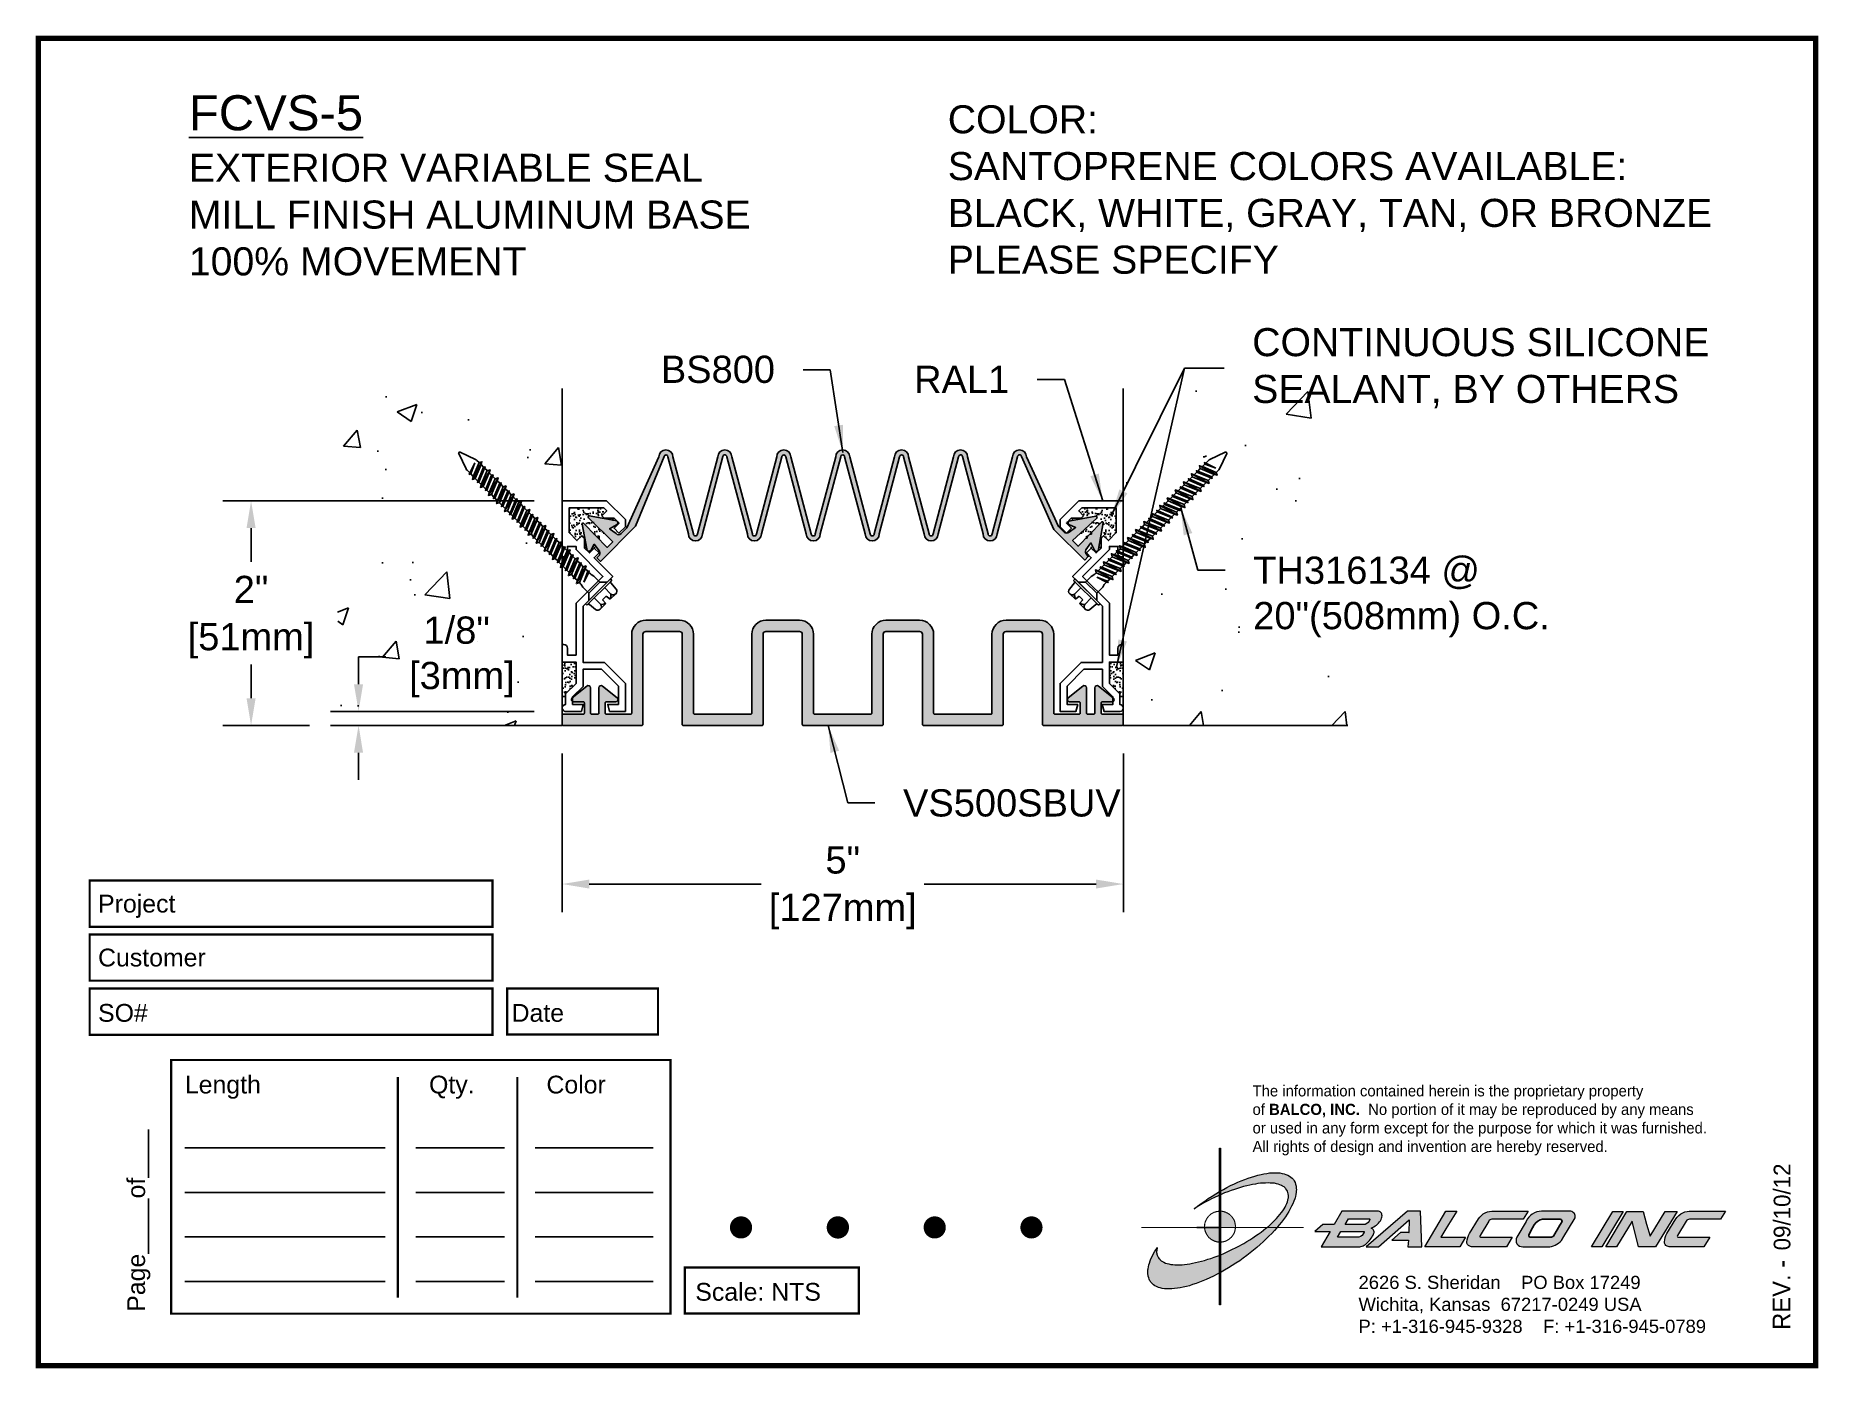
# Paper-space layout 'Layout1' of a CAD drawing. Header units: inches. Extents: x 0 to 10, y 0 to 7.5.
# The model-space entities are those that its viewports show. They can reach past a viewport. Long polylines and large blocks are cut down to what shows.
import ezdxf

# ---------------------------------------------------------------- set-up
doc = ezdxf.new("R2010")
doc.units = ezdxf.units.IN
doc.header["$MEASUREMENT"] = 0
for name, color, linetype in [('Anchor', 4, 'Continuous'), ('Border', 7, 'Continuous'), ('Conditions', 1, 'Continuous'), ('Dimensions', 3, 'Continuous'), ('Fillers', 2, 'Continuous'), ('Metals', 7, 'Continuous'), ('Text', 2, 'Continuous')]:
    doc.layers.add(name, color=color, linetype=linetype)
doc.styles.add('Arial', font='arial.ttf')
doc.styles.add('Copyright', font='ERASDEMI.TTF')
doc.dimstyles.new('Arial', dxfattribs={"dimtxt": 0.2425, "dimasz": 0.2425, "dimexe": 0.25, "dimexo": 0.25, "dimgap": 0.09, "dimtad": 0, "dimtih": 1, "dimtoh": 1, "dimdec": 4, "dimzin": 0, "dimdsep": 46, "dimlunit": 4, "dimtxsty": 'Arial', "dimcen": 0.09, "dimadec": 0, "dimazin": 0, "dimtfac": 1, "dimtdec": 4, "dimtofl": 0, "dimtmove": 0, "dimatfit": 3, "dimfxl": 0, "dimfrac": 2, "dimtolj": 1, "dimtzin": 0, "dimarcsym": 0})
pattern_1 = [(142.5, (6.12144, 0), (0.0020473, 0.06262177), [0, -0.0494, 0, -0.05525, 0, -0.0528125]), (172.5, (6.12144, 0), (-0.0575177, 0.0917197), [0, -0.02665, 0, -0.044525, 0, -0.0170625]), (212.5, (6.161414, 0), (-0.1012096, 0.0001839), [0, -0.01625, 0, -0.0585, 0, -0.076375]), (222.5, (6.161414, 0), (-0.0976991, 0.0285245), [0, -0.008125, 0, -0.03835, 0, -0.043875])]

psp = doc.layouts.get("Layout1")

# ---------------------------------------------------------------- texts
at = {"layer": 'Border', "style": 'Arial'}
for s, p in [('Project', (0.336, 2.547)), ('Customer', (0.336, 2.244)), ('SO#', (0.336, 1.933)), ('Date', (2.661, 1.933)), ('Length', (0.824, 1.53)), ('Qty.', (2.197, 1.53)), ('Color', (2.857, 1.53)), ('Scale: NTS', (3.694, 0.365))]:
    psp.add_text(s, height=0.1, dxfattribs=at).set_placement(p)
psp.add_text('Page%%u        %%uof%%u       ', height=0.1, rotation=90, dxfattribs=at).set_placement((0.6, 0.303))
at = {"layer": 'Border', "insert": (7.423, 0.505), "char_height": 0.074, "width": 2.3438, "attachment_point": 1, "style": 'Arial'}
psp.add_mtext('2626 S. Sheridan    PO Box 17249\\PWichita, Kansas  67217-0249 USA \\PP: +1-316-945-9328    F: +1-316-945-0789', dxfattribs=at)

msp = doc.modelspace()

# ---------------------------------------------------------------- texts
at = {"layer": 'Text', "attachment_point": 1, "style": 'Arial'}
for s, insert, char_height, width in [('{\\LFCVS-5\\P\\H0.8x;\\lEXTERIOR VARIABLE SEAL\\PMILL FINISH ALUMINUM BASE\\P100% MOVEMENT}', (-2.76507, 10.64884), 0.3125, 5.875), ('COLOR:{\\L                              \\~\\P}SANTOPRENE COLORS AVAILABLE:\\PBLACK, WHITE, GRAY, TAN, OR BRONZE\\PPLEASE SPECIFY', (3.99662, 10.5595), 0.25, 6.840071)]:
    msp.add_mtext(s, dxfattribs=dict(at, insert=insert, char_height=char_height, width=width))
at = {"layer": 'Text', "style": 'Arial'}
for s, insert, char_height, attachment_point in [('CONTINUOUS SILICONE\\PSEALANT, BY OTHERS', (6.709, 8.21816), 0.25, 4), ('\\A1;BS800', (2.45732, 8.08308), 0.2425, 9), ('\\A1;RAL1', (4.54433, 7.99706), 0.2425, 9), ('TH316134 @\\P20"(508mm) O.C.', (6.7184, 6.53954), 0.2425, 1), ('VS500SBUV', (3.59823, 4.46705), 0.2425, 1)]:
    msp.add_mtext(s, dxfattribs=dict(at, insert=insert, char_height=char_height, attachment_point=attachment_point))

# ---------------------------------------------------------------- blocks, each defined once
blk = doc.blocks.new('COPYRIGHTNOTE')
at = {"insert": (-3.166, 1.576), "char_height": 0.0625, "width": 50.295, "attachment_point": 1, "style": 'Copyright'}
blk.add_mtext('The information contained herein is the proprietary property\\Pof {\\fEras Bold ITC|b0|i0|c0|p34;BALCO, INC.}  No portion of it may be reproduced by any means\\Por used in any form except for the purpose for which it was furnished.\\PAll rights of design and invention are hereby reserved.', dxfattribs=at)
blk = doc.blocks.new('REV')
at = {"style": 'Copyright'}
blk.add_text('REV. -', height=0.1, rotation=90, dxfattribs=at).set_placement((-0.142, 0.201))
at = {"style": 'Copyright', "flags": 4}
blk.add_attdef('REVISIONDATE', (-0.142, 0.648), '', height=0.0938, rotation=90, dxfattribs=at)
blk = doc.blocks.new('ACADlogo')
h = blk.add_hatch(color=256)
h.paths.add_polyline_path([(-3.346, 1.223), (-3.351, 1.223), (-3.351, 0.979), (-3.346, 0.982)])
h.paths.add_polyline_path([(-3.346, 0.961), (-3.351, 0.959), (-3.351, 0.868), (-3.346, 0.868)])
h.paths.add_polyline_path([(-3.346, 0.777), (-3.351, 0.777), (-3.351, 0.699), (-3.351, 0.695), (-3.35, 0.695), (-3.346, 0.695)])
h.paths.add_polyline_path([(-3.346, 0.864), (-3.346, 0.868), (-3.35, 0.868), (-3.351, 0.868), (-3.351, 0.777), (-3.346, 0.777), (-3.346, 0.778), (-3.348, 0.778)])
h.paths.add_polyline_path([(-3.346, 0.524), (-3.351, 0.521), (-3.351, 0.342), (-3.346, 0.342)])
h.paths.add_polyline_path([(-3.346, 0.695), (-3.351, 0.695), (-3.351, 0.621), (-3.346, 0.623)])
h.paths.add_polyline_path([(-3.346, 0.623), (-3.351, 0.621), (-3.351, 0.521), (-3.346, 0.524)])
h.paths.add_polyline_path([(-3.346, 0.982), (-3.351, 0.979), (-3.351, 0.959), (-3.346, 0.961)])
h = blk.add_hatch(color=175)
h.paths.add_polyline_path([(-3.518, 0.573), (-3.534, 0.571), (-3.548, 0.569), (-3.562, 0.567), (-3.576, 0.567), (-3.589, 0.566), (-3.602, 0.567), (-3.614, 0.568), (-3.625, 0.569), (-3.636, 0.572), (-3.646, 0.574), (-3.656, 0.577), (-3.664, 0.581), (-3.673, 0.585), (-3.679, 0.589), (-3.685, 0.595), (-3.694, 0.603), (-3.699, 0.614), (-3.703, 0.622), (-3.705, 0.631), (-3.706, 0.64), (-3.705, 0.648), (-3.705, 0.653), (-3.703, 0.659), (-3.702, 0.665), (-3.71, 0.652), (-3.717, 0.639), (-3.725, 0.626), (-3.731, 0.613), (-3.737, 0.601), (-3.741, 0.589), (-3.746, 0.577), (-3.749, 0.566), (-3.751, 0.555), (-3.753, 0.544), (-3.754, 0.538), (-3.754, 0.533), (-3.755, 0.523), (-3.754, 0.513), (-3.753, 0.508), (-3.752, 0.503), (-3.75, 0.494), (-3.748, 0.486), (-3.743, 0.477), (-3.74, 0.473), (-3.738, 0.469), (-3.734, 0.465), (-3.73, 0.461), (-3.723, 0.455), (-3.715, 0.449), (-3.706, 0.445), (-3.695, 0.44), (-3.685, 0.437), (-3.674, 0.434), (-3.661, 0.432), (-3.648, 0.431), (-3.634, 0.431), (-3.62, 0.431), (-3.604, 0.433), (-3.588, 0.435), (-3.572, 0.438), (-3.556, 0.441), (-3.538, 0.445), (-3.52, 0.449), (-3.503, 0.456), (-3.483, 0.461), (-3.464, 0.469), (-3.445, 0.477), (-3.426, 0.485), (-3.406, 0.494), (-3.385, 0.503), (-3.364, 0.514), (-3.351, 0.521), (-3.351, 0.621), (-3.364, 0.616), (-3.382, 0.609), (-3.4, 0.603), (-3.418, 0.598), (-3.436, 0.592), (-3.453, 0.587), (-3.47, 0.583), (-3.486, 0.579), (-3.503, 0.576)])
h.paths.add_polyline_path([(-3.215, 0.687), (-3.251, 0.667), (-3.289, 0.649), (-3.327, 0.631), (-3.346, 0.623), (-3.346, 0.524), (-3.343, 0.525), (-3.323, 0.537), (-3.302, 0.549), (-3.28, 0.563), (-3.259, 0.577), (-3.238, 0.59), (-3.218, 0.605), (-3.198, 0.62), (-3.179, 0.635), (-3.16, 0.65), (-3.141, 0.665), (-3.123, 0.681), (-3.106, 0.696), (-3.089, 0.712), (-3.074, 0.727), (-3.058, 0.743), (-3.043, 0.759), (-3.028, 0.777), (-3.085, 0.777), (-3.091, 0.772), (-3.105, 0.761), (-3.118, 0.75), (-3.134, 0.739), (-3.149, 0.729), (-3.165, 0.718), (-3.182, 0.707), (-3.198, 0.697)])
h.paths.add_polyline_path([(-2.921, 1.009), (-2.922, 1.015), (-2.924, 1.02), (-2.926, 1.029), (-2.931, 1.038), (-2.934, 1.043), (-2.936, 1.047), (-2.94, 1.05), (-2.943, 1.054), (-2.951, 1.06), (-2.959, 1.066), (-2.968, 1.071), (-2.978, 1.075), (-2.989, 1.079), (-3, 1.081), (-3.013, 1.083), (-3.026, 1.084), (-3.04, 1.084), (-3.054, 1.084), (-3.07, 1.083), (-3.085, 1.081), (-3.102, 1.079), (-3.118, 1.075), (-3.136, 1.07), (-3.153, 1.066), (-3.171, 1.06), (-3.191, 1.054), (-3.21, 1.047), (-3.229, 1.039), (-3.248, 1.031), (-3.268, 1.022), (-3.289, 1.012), (-3.31, 1.002), (-3.33, 0.991), (-3.346, 0.982), (-3.346, 0.961), (-3.323, 0.971), (-3.305, 0.978), (-3.287, 0.984), (-3.268, 0.991), (-3.251, 0.996), (-3.234, 1.002), (-3.216, 1.007), (-3.199, 1.011), (-3.182, 1.015), (-3.167, 1.018), (-3.15, 1.021), (-3.136, 1.023), (-3.121, 1.025), (-3.107, 1.026), (-3.093, 1.026), (-3.079, 1.027), (-3.067, 1.026), (-3.054, 1.026), (-3.043, 1.025), (-3.032, 1.022), (-3.022, 1.02), (-3.013, 1.016), (-3, 1.011), (-2.989, 1.005), (-2.983, 0.999), (-2.978, 0.994), (-2.973, 0.987), (-2.969, 0.981), (-2.967, 0.973), (-2.965, 0.965), (-2.964, 0.957), (-2.964, 0.949), (-2.964, 0.944), (-2.965, 0.94), (-2.967, 0.93), (-2.969, 0.921), (-2.973, 0.911), (-2.978, 0.901), (-2.983, 0.891), (-2.989, 0.881), (-2.996, 0.871), (-3.004, 0.86), (-3.012, 0.849), (-3.021, 0.838), (-3.032, 0.827), (-3.042, 0.816), (-3.053, 0.805), (-3.065, 0.794), (-3.077, 0.783), (-3.085, 0.777), (-3.028, 0.777), (-3.016, 0.791), (-3.004, 0.806), (-2.992, 0.822), (-2.981, 0.837), (-2.971, 0.852), (-2.962, 0.866), (-2.954, 0.882), (-2.946, 0.896), (-2.939, 0.91), (-2.934, 0.924), (-2.929, 0.938), (-2.926, 0.944), (-2.925, 0.951), (-2.922, 0.963), (-2.92, 0.975), (-2.92, 0.982), (-2.919, 0.987), (-2.92, 0.999), (-2.92, 1.005)])
h.paths.add_polyline_path([(-3.372, 0.966), (-3.393, 0.953), (-3.415, 0.94), (-3.435, 0.925), (-3.455, 0.911), (-3.475, 0.897), (-3.494, 0.882), (-3.468, 0.898), (-3.439, 0.915), (-3.41, 0.93), (-3.396, 0.938), (-3.38, 0.945), (-3.351, 0.959), (-3.351, 0.979)])
h = blk.add_hatch(color=256)
h.paths.add_polyline_path([(-3.268, 0.814), (-3.27, 0.819), (-3.273, 0.824), (-3.276, 0.828), (-3.279, 0.833), (-3.282, 0.837), (-3.286, 0.841), (-3.29, 0.845), (-3.294, 0.849), (-3.298, 0.852), (-3.303, 0.855), (-3.308, 0.858), (-3.313, 0.86), (-3.318, 0.863), (-3.323, 0.864), (-3.328, 0.866), (-3.334, 0.867), (-3.339, 0.868), (-3.345, 0.868), (-3.346, 0.868), (-3.346, 0.777), (-3.335, 0.777), (-3.262, 0.777), (-3.262, 0.781), (-3.262, 0.787), (-3.263, 0.792), (-3.264, 0.798), (-3.265, 0.803), (-3.266, 0.808)])
h.paths.add_polyline_path([(-3.351, 0.777), (-3.436, 0.777), (-3.435, 0.773), (-3.435, 0.768), (-3.434, 0.762), (-3.432, 0.757), (-3.431, 0.752), (-3.428, 0.747), (-3.426, 0.742), (-3.423, 0.737), (-3.42, 0.732), (-3.417, 0.728), (-3.414, 0.723), (-3.41, 0.719), (-3.406, 0.716), (-3.401, 0.712), (-3.397, 0.709), (-3.392, 0.706), (-3.387, 0.704), (-3.382, 0.701), (-3.377, 0.699), (-3.372, 0.698), (-3.367, 0.696), (-3.361, 0.695), (-3.356, 0.695), (-3.351, 0.695)])
h.paths.add_polyline_path([(-3.346, 0.868), (-3.35, 0.868), (-3.351, 0.868), (-3.351, 0.777), (-3.346, 0.777)])
h = blk.add_hatch(color=256)
h.paths.add_polyline_path([(-2.438, 0.844, 0.412988), (-2.461, 0.869), (-2.663, 0.869), (-2.707, 0.794), (-2.771, 0.794), (-2.815, 0.755), (-2.73, 0.755), (-2.781, 0.668), (-2.563, 0.668, 0.107996), (-2.538, 0.677, 0.108939), (-2.494, 0.724, 0.080345), (-2.483, 0.745, 0.419497), (-2.499, 0.773, 0.149928), (-2.447, 0.815, 0.134283)])
h.paths.add_polyline_path([(-2.507, 0.821, -0.209012), (-2.532, 0.794), (-2.538, 0.794), (-2.646, 0.794), (-2.627, 0.825), (-2.51, 0.825, -0.56619)], flags=16)
h.paths.add_polyline_path([(-2.538, 0.75, -0.241309), (-2.569, 0.722), (-2.688, 0.722), (-2.669, 0.755), (-2.541, 0.755, -0.56619)], flags=16)
for points in [[(-2.285, 0.819), (-2.287, 0.748), (-2.335, 0.748), (-2.383, 0.705), (-2.29, 0.705), (-2.292, 0.668), (-2.215, 0.668), (-2.221, 0.869), (-2.295, 0.869), (-2.527, 0.668), (-2.458, 0.668)], [(-2.018, 0.869), (-2.079, 0.869), (-2.198, 0.668), (-2, 0.668), (-1.968, 0.722), (-2.107, 0.722), (-2.085, 0.759), (-2.064, 0.794)], [(-1.617, 0.869), (-1.807, 0.869, 0.270182), (-1.896, 0.825), (-1.946, 0.742, 0.109019), (-1.961, 0.695, 0.340665), (-1.945, 0.672, 0.129907), (-1.923, 0.668), (-1.738, 0.668), (-1.706, 0.722), (-1.878, 0.722), (-1.882, 0.722, -0.601242), (-1.887, 0.731), (-1.838, 0.813, -0.253048), (-1.821, 0.823), (-1.645, 0.823)], [(-1.083, 0.867), (-1.14, 0.867), (-1.261, 0.667), (-1.26, 0.667), (-1.202, 0.667)], [(-0.96, 0.83), (-0.969, 0.867), (-1.061, 0.867), (-1.179, 0.667), (-1.12, 0.667), (-1.031, 0.812), (-0.995, 0.667), (-0.9, 0.667), (-0.778, 0.867), (-0.846, 0.867), (-0.931, 0.727), (-0.951, 0.795)], [(-0.507, 0.869), (-0.697, 0.869, 0.270182), (-0.786, 0.825), (-0.836, 0.742, 0.109019), (-0.85, 0.695, 0.340665), (-0.835, 0.672, 0.129907), (-0.812, 0.668), (-0.628, 0.668), (-0.595, 0.722), (-0.768, 0.722), (-0.772, 0.722, -0.601242), (-0.777, 0.731), (-0.728, 0.813, -0.253048), (-0.71, 0.823), (-0.534, 0.823)], [(-3.346, 0.623), (-3.351, 0.621), (-3.351, 0.521), (-3.346, 0.524)]]:
    blk.add_hatch(color=256).paths.add_polyline_path(points)
h = blk.add_hatch(color=256)
h.paths.add_polyline_path([(-1.377, 0.868), (-1.383, 0.868), (-1.383, 0.868), (-1.44, 0.868), (-1.492, 0.868), (-1.541, 0.868, 0.297712), (-1.628, 0.811), (-1.68, 0.723, 0.585116), (-1.646, 0.668), (-1.506, 0.668, 0.210586), (-1.429, 0.703), (-1.415, 0.726), (-1.389, 0.769), (-1.352, 0.831, 0.4352)])
h.paths.add_polyline_path([(-1.437, 0.823, -0.603783), (-1.428, 0.805), (-1.431, 0.801), (-1.434, 0.796), (-1.438, 0.789), (-1.474, 0.728, -0.229001), (-1.489, 0.722), (-1.494, 0.722), (-1.501, 0.722), (-1.597, 0.722), (-1.604, 0.722, -0.492401), (-1.613, 0.734), (-1.601, 0.757), (-1.591, 0.775), (-1.582, 0.791, -0.238368), (-1.535, 0.823)], flags=16)
for q in [(-3.48, 0.777), (-3.351, 0.642)]:
    blk.add_line((-3.351, 0.777), q)
at = {"color": 7, "lineweight": 0}
for points in [[(-3.351, 1.223), (-3.346, 1.223), (-3.346, 0.342), (-3.351, 0.342), (-3.351, 1.223)], [(-2.292, 0.668), (-2.215, 0.668), (-2.221, 0.869), (-2.295, 0.869), (-2.527, 0.668), (-2.458, 0.668), (-2.285, 0.819), (-2.287, 0.748), (-2.286, 0.748), (-2.335, 0.748), (-2.383, 0.705), (-2.29, 0.705), (-2.292, 0.668), (-2.292, 0.668)], [(-2.198, 0.668), (-2.079, 0.869), (-2.018, 0.869), (-2.064, 0.794), (-2.085, 0.759), (-2.107, 0.722), (-1.968, 0.722), (-2, 0.668), (-2.198, 0.668), (-2.198, 0.668)], [(-1.383, 0.868), (-1.383, 0.868)], [(-1.261, 0.667), (-1.14, 0.867), (-1.083, 0.867), (-1.202, 0.667), (-1.26, 0.667), (-1.261, 0.667), (-1.261, 0.667)], [(-0.9, 0.667), (-0.995, 0.667), (-1.031, 0.812), (-1.12, 0.667), (-1.179, 0.667), (-1.061, 0.867), (-0.969, 0.867), (-0.96, 0.83), (-0.951, 0.795), (-0.931, 0.727), (-0.846, 0.867), (-0.778, 0.867), (-0.9, 0.667), (-0.9, 0.667)]]:
    blk.add_lwpolyline(points, dxfattribs=at)
at = {"color": 175, "lineweight": 0}
blk.add_lwpolyline([(-2.926, 1.029), (-2.924, 1.02), (-2.922, 1.015), (-2.921, 1.009), (-2.92, 1.005), (-2.92, 0.999), (-2.919, 0.987), (-2.92, 0.982), (-2.92, 0.975), (-2.922, 0.963), (-2.925, 0.951), (-2.926, 0.944), (-2.929, 0.938), (-2.934, 0.924), (-2.939, 0.91), (-2.946, 0.896), (-2.954, 0.882), (-2.962, 0.866), (-2.971, 0.852), (-2.981, 0.837), (-2.992, 0.822), (-3.004, 0.806), (-3.016, 0.791), (-3.03, 0.775), (-3.043, 0.759), (-3.058, 0.743), (-3.074, 0.727), (-3.089, 0.712), (-3.106, 0.696), (-3.123, 0.681), (-3.141, 0.665), (-3.16, 0.65), (-3.179, 0.635), (-3.198, 0.62), (-3.218, 0.605), (-3.238, 0.59), (-3.259, 0.577), (-3.28, 0.563), (-3.302, 0.549), (-3.323, 0.537), (-3.343, 0.525), (-3.364, 0.514), (-3.385, 0.503), (-3.406, 0.494), (-3.426, 0.485), (-3.445, 0.477), (-3.464, 0.469), (-3.483, 0.461), (-3.503, 0.456), (-3.52, 0.449), (-3.538, 0.445), (-3.556, 0.441), (-3.572, 0.438), (-3.588, 0.435), (-3.604, 0.433), (-3.62, 0.431), (-3.634, 0.431), (-3.648, 0.431), (-3.661, 0.432), (-3.674, 0.434), (-3.685, 0.437), (-3.695, 0.44), (-3.706, 0.445), (-3.715, 0.449), (-3.723, 0.455), (-3.73, 0.461), (-3.734, 0.465), (-3.738, 0.469), (-3.74, 0.473), (-3.743, 0.477), (-3.748, 0.486), (-3.75, 0.494), (-3.752, 0.503), (-3.753, 0.508), (-3.754, 0.513), (-3.755, 0.523), (-3.754, 0.533), (-3.754, 0.538), (-3.753, 0.544), (-3.751, 0.555), (-3.749, 0.566), (-3.746, 0.577), (-3.741, 0.589), (-3.737, 0.601), (-3.731, 0.613), (-3.725, 0.626), (-3.717, 0.639), (-3.71, 0.652), (-3.702, 0.665), (-3.703, 0.659), (-3.705, 0.653), (-3.705, 0.648), (-3.706, 0.642), (-3.706, 0.637), (-3.705, 0.631), (-3.704, 0.626), (-3.703, 0.621), (-3.699, 0.614), (-3.695, 0.607), (-3.691, 0.6), (-3.688, 0.598), (-3.685, 0.595), (-3.679, 0.589), (-3.673, 0.585), (-3.664, 0.581), (-3.656, 0.577), (-3.646, 0.574), (-3.636, 0.572), (-3.625, 0.569), (-3.614, 0.568), (-3.602, 0.567), (-3.589, 0.566), (-3.576, 0.567), (-3.562, 0.567), (-3.548, 0.569), (-3.534, 0.571), (-3.518, 0.573), (-3.503, 0.576), (-3.486, 0.579), (-3.47, 0.583), (-3.453, 0.587), (-3.436, 0.592), (-3.418, 0.598), (-3.4, 0.603), (-3.382, 0.609), (-3.364, 0.616), (-3.345, 0.623), (-3.327, 0.631), (-3.289, 0.649), (-3.251, 0.667), (-3.215, 0.687), (-3.198, 0.697), (-3.182, 0.707), (-3.165, 0.718), (-3.149, 0.729), (-3.134, 0.739), (-3.118, 0.75), (-3.105, 0.761), (-3.091, 0.772), (-3.077, 0.783), (-3.065, 0.794), (-3.053, 0.805), (-3.042, 0.816), (-3.032, 0.827), (-3.021, 0.838), (-3.012, 0.849), (-3.004, 0.86), (-2.996, 0.871), (-2.989, 0.881), (-2.983, 0.891), (-2.978, 0.901), (-2.973, 0.911), (-2.969, 0.921), (-2.967, 0.93), (-2.965, 0.94), (-2.964, 0.944), (-2.964, 0.949), (-2.964, 0.957), (-2.965, 0.965), (-2.967, 0.973), (-2.969, 0.981), (-2.973, 0.987), (-2.978, 0.994), (-2.98, 0.996), (-2.983, 0.999), (-2.989, 1.005), (-2.997, 1.009), (-3.004, 1.013), (-3.013, 1.016), (-3.022, 1.02), (-3.032, 1.022), (-3.043, 1.025), (-3.054, 1.026), (-3.067, 1.026), (-3.079, 1.027), (-3.093, 1.026), (-3.107, 1.026), (-3.121, 1.025), (-3.136, 1.023), (-3.15, 1.021), (-3.167, 1.018), (-3.182, 1.015), (-3.199, 1.011), (-3.216, 1.007), (-3.234, 1.002), (-3.251, 0.996), (-3.268, 0.991), (-3.287, 0.984), (-3.305, 0.978), (-3.323, 0.971), (-3.342, 0.962), (-3.38, 0.945), (-3.396, 0.938), (-3.41, 0.93), (-3.439, 0.915), (-3.468, 0.898), (-3.494, 0.882), (-3.475, 0.897), (-3.455, 0.911), (-3.435, 0.925), (-3.415, 0.94), (-3.393, 0.953), (-3.372, 0.966), (-3.351, 0.979), (-3.33, 0.991), (-3.31, 1.002), (-3.289, 1.012), (-3.268, 1.022), (-3.248, 1.031), (-3.229, 1.039), (-3.21, 1.047), (-3.191, 1.054), (-3.171, 1.06), (-3.153, 1.066), (-3.136, 1.07), (-3.118, 1.075), (-3.102, 1.079), (-3.085, 1.081), (-3.07, 1.083), (-3.054, 1.084), (-3.04, 1.084), (-3.026, 1.084), (-3.013, 1.083), (-3, 1.081), (-2.989, 1.079), (-2.978, 1.075), (-2.968, 1.071), (-2.959, 1.066), (-2.951, 1.06), (-2.943, 1.054), (-2.94, 1.05), (-2.936, 1.047), (-2.934, 1.043), (-2.931, 1.038), (-2.926, 1.029), (-2.926, 1.029)], dxfattribs=at)
at = {"color": 7, "lineweight": 0, "const_width": 0.0064}
blk.add_lwpolyline([(-3.262, 0.781), (-3.262, 0.787), (-3.263, 0.792), (-3.264, 0.798), (-3.265, 0.803), (-3.266, 0.808), (-3.268, 0.814), (-3.27, 0.819), (-3.273, 0.824), (-3.276, 0.828), (-3.279, 0.833), (-3.282, 0.837), (-3.286, 0.841), (-3.29, 0.845), (-3.294, 0.849), (-3.298, 0.852), (-3.303, 0.855), (-3.308, 0.858), (-3.313, 0.86), (-3.318, 0.863), (-3.323, 0.864), (-3.328, 0.866), (-3.334, 0.867), (-3.339, 0.868), (-3.345, 0.868), (-3.35, 0.868), (-3.356, 0.868), (-3.361, 0.867), (-3.367, 0.866), (-3.372, 0.865), (-3.377, 0.863), (-3.382, 0.862), (-3.387, 0.859), (-3.392, 0.857), (-3.397, 0.854), (-3.401, 0.851), (-3.406, 0.847), (-3.41, 0.843), (-3.414, 0.839), (-3.417, 0.835), (-3.42, 0.831), (-3.423, 0.826), (-3.426, 0.821), (-3.428, 0.816), (-3.431, 0.811), (-3.432, 0.806), (-3.434, 0.801), (-3.435, 0.795), (-3.435, 0.79), (-3.436, 0.784), (-3.436, 0.779), (-3.435, 0.773), (-3.435, 0.768), (-3.434, 0.762), (-3.432, 0.757), (-3.431, 0.752), (-3.428, 0.747), (-3.426, 0.742), (-3.423, 0.737), (-3.42, 0.732), (-3.417, 0.728), (-3.414, 0.723), (-3.41, 0.719), (-3.406, 0.716), (-3.401, 0.712), (-3.397, 0.709), (-3.392, 0.706), (-3.387, 0.704), (-3.382, 0.701), (-3.377, 0.699), (-3.372, 0.698), (-3.367, 0.696), (-3.361, 0.695), (-3.356, 0.695), (-3.35, 0.695), (-3.345, 0.695), (-3.339, 0.695), (-3.334, 0.696), (-3.328, 0.697), (-3.323, 0.698), (-3.318, 0.7), (-3.313, 0.702), (-3.308, 0.705), (-3.303, 0.708), (-3.298, 0.711), (-3.294, 0.714), (-3.29, 0.718), (-3.286, 0.721), (-3.282, 0.726), (-3.279, 0.73), (-3.276, 0.734), (-3.273, 0.739), (-3.27, 0.744), (-3.268, 0.749), (-3.266, 0.754), (-3.265, 0.76), (-3.264, 0.765), (-3.263, 0.77), (-3.262, 0.776), (-3.262, 0.781)], dxfattribs=at)
at = {"color": 7, "lineweight": 0}
for points in [[(-2.447, 0.815, 0.130368), (-2.438, 0.843, 0.448367), (-2.463, 0.869), (-2.663, 0.869), (-2.707, 0.794), (-2.771, 0.794), (-2.815, 0.755), (-2.73, 0.755), (-2.781, 0.668), (-2.563, 0.668, 0.107996), (-2.538, 0.677, 0.108939), (-2.494, 0.724, 0.077395), (-2.484, 0.744, 0.430878), (-2.499, 0.773, 0.149928)], [(-2.507, 0.821, -0.209012), (-2.532, 0.794), (-2.538, 0.794), (-2.646, 0.794), (-2.627, 0.825), (-2.512, 0.825), (-2.509, 0.825, -0.531288)], [(-1.838, 0.813), (-1.887, 0.731, 0.587385), (-1.882, 0.722), (-1.878, 0.722), (-1.706, 0.722), (-1.738, 0.668), (-1.923, 0.668, -0.129907), (-1.945, 0.672, -0.349839), (-1.961, 0.696, -0.107341), (-1.946, 0.742), (-1.896, 0.825, -0.270182), (-1.807, 0.869), (-1.617, 0.869), (-1.645, 0.823), (-1.821, 0.823, 0.252436)], [(-1.68, 0.723, 0.585116), (-1.646, 0.668), (-1.506, 0.668, 0.210586), (-1.429, 0.703), (-1.415, 0.726), (-1.389, 0.769), (-1.352, 0.831, 0.4352), (-1.377, 0.868), (-1.383, 0.868), (-1.383, 0.868), (-1.44, 0.868), (-1.492, 0.868), (-1.541, 0.868, 0.297712), (-1.628, 0.811)], [(-0.728, 0.813), (-0.777, 0.731, 0.587385), (-0.772, 0.722), (-0.768, 0.722), (-0.595, 0.722), (-0.628, 0.668), (-0.812, 0.668, -0.129907), (-0.835, 0.672, -0.349839), (-0.85, 0.696, -0.107341), (-0.836, 0.742), (-0.786, 0.825, -0.270182), (-0.697, 0.869), (-0.507, 0.869), (-0.534, 0.823), (-0.71, 0.823, 0.252436)], [(-2.569, 0.722), (-2.688, 0.722), (-2.669, 0.755), (-2.543, 0.755), (-2.54, 0.755, -0.531288), (-2.538, 0.75, -0.241309)]]:
    blk.add_lwpolyline(points, format="xyb", close=True, dxfattribs=at)
blk.add_lwpolyline([(-1.437, 0.823), (-1.535, 0.823, 0.238368), (-1.582, 0.791), (-1.591, 0.775), (-1.601, 0.757), (-1.613, 0.734, 0.490298), (-1.604, 0.722), (-1.597, 0.722), (-1.501, 0.722), (-1.494, 0.722), (-1.489, 0.722, 0.229001), (-1.474, 0.728), (-1.438, 0.789), (-1.434, 0.796), (-1.431, 0.801), (-1.428, 0.805, 0.603783)], format="xyb", close=True)
blk.add_lwpolyline([(-2.879, 0.777, 0.00455, 0.00455, 0), (-3.791, 0.777, 0.00183, 0.00183, 0), (-3.791, 0.777, 0.00183, 0.00183, 0)], format="xyseb", dxfattribs=at)
blk = doc.blocks.new('A$CB0F2')
blk.add_lwpolyline([(0.029, 0.002, -0.958439), (0.032, 0.064), (0.032, 0.158), (0.125, 0.251), (0.125, 0.442), (0.001, 0.442), (0.001, 0.597), (0.017, 0.597, -0.414214), (0.048, 0.566), (0.048, 0.504), (0.125, 0.504), (0.125, 0.965), (0.364, 1.204), (0.125, 1.444), (0.125, 1.471), (0.048, 1.471), (0.048, 1.409, -0.414214), (0.017, 1.378), (0.001, 1.378), (0.001, 1.877), (0.397, 1.877), (0.564, 1.711), (0.564, 1.647), (0.507, 1.59), (0.463, 1.634), (0.508, 1.679), (0.464, 1.723), (0.375, 1.722), (0.354, 1.744), (0.398, 1.788), (0.371, 1.815), (0.063, 1.815), (0.063, 1.594), (0.133, 1.523), (0.177, 1.567), (0.199, 1.545), (0.199, 1.457), (0.243, 1.414), (0.286, 1.457), (0.33, 1.414), (0.286, 1.37), (0.452, 1.204), (0.187, 0.939), (0.187, 0.439), (0.377, 0.439), (0.564, 0.252), (0.564, 0.002), (0.423, 0.002), (0.407, 0.064), (0.502, 0.064), (0.502, 0.226), (0.351, 0.377), (0.187, 0.377), (0.187, 0.225), (0.094, 0.132), (0.094, 0.064), (0.189, 0.064), (0.172, 0.002), (0.029, 0.002)], format="xyb")
blk = doc.blocks.new('ral1')
blk.add_blockref('A$CB0F2', (-0.029, -0.002))
blk = doc.blocks.new('*D2')
at = {"layer": 'Defpoints', "color": 0}
for p in [(0.561, 5.036), (5.561, 5.036), (0.561, 3.623)]:
    blk.add_point(p, dxfattribs=at)
at = {"layer": 'Dimensions', "color": 0, "lineweight": -2}
for p, q in [((0.561, 4.786), (0.561, 3.373)), ((5.561, 4.786), (5.561, 3.373)), ((0.803, 3.623), (2.334, 3.623)), ((5.318, 3.623), (3.787, 3.623))]:
    blk.add_line(p, q, dxfattribs=at)
at = {"layer": 'Dimensions', "color": 0}
for points in [[(0.803, 3.663), (0.803, 3.583), (0.561, 3.623)], [(5.318, 3.663), (5.318, 3.583), (5.561, 3.623)]]:
    blk.add_solid(points, dxfattribs=at)
at = {"layer": 'Dimensions', "color": 0, "char_height": 0.2425, "attachment_point": 5, "style": 'Arial'}
for s, insert in [('\\A1;5"', (3.061, 3.836)), ('\\A1;[127mm]', (3.061, 3.378))]:
    blk.add_mtext(s, dxfattribs=dict(at, insert=insert))
blk = doc.blocks.new('*D3')
at = {"layer": 'Defpoints', "color": 0}
for p in [(0.561, 7.036), (-2.211, 5.036), (-1.439, 5.036)]:
    blk.add_point(p, dxfattribs=at)
at = {"layer": 'Dimensions', "color": 0, "lineweight": -2}
for p, q in [((0.311, 7.036), (-2.461, 7.036)), ((-2.211, 6.793), (-2.211, 6.493)), ((-2.211, 5.278), (-2.211, 5.579)), ((-1.689, 5.036), (-2.461, 5.036))]:
    blk.add_line(p, q, dxfattribs=at)
at = {"layer": 'Dimensions', "color": 0}
for points in [[(-2.251, 6.793), (-2.17, 6.793), (-2.211, 7.036)], [(-2.251, 5.278), (-2.17, 5.278), (-2.211, 5.036)]]:
    blk.add_solid(points, dxfattribs=at)
at = {"layer": 'Dimensions', "color": 0, "char_height": 0.2425, "attachment_point": 5, "style": 'Arial'}
for s, insert in [('\\A1;2"', (-2.211, 6.247)), ('\\A1;[51mm]', (-2.211, 5.79))]:
    blk.add_mtext(s, dxfattribs=dict(at, insert=insert))
blk = doc.blocks.new('*D4')
at = {"layer": 'Defpoints', "color": 0}
for p in [(0.561, 5.161), (-1.253, 5.036), (0.561, 5.036)]:
    blk.add_point(p, dxfattribs=at)
at = {"layer": 'Dimensions', "color": 0, "lineweight": -2}
for p, q in [((-1.253, 5.403), (-1.253, 5.646)), ((-1.253, 5.646), (-1.011, 5.646)), ((0.311, 5.161), (-1.503, 5.161)), ((0.311, 5.036), (-1.503, 5.036)), ((-1.253, 4.793), (-1.253, 4.551))]:
    blk.add_line(p, q, dxfattribs=at)
at = {"layer": 'Dimensions', "color": 0}
for points in [[(-1.294, 5.403), (-1.213, 5.403), (-1.253, 5.161)], [(-1.294, 4.793), (-1.213, 4.793), (-1.253, 5.036)]]:
    blk.add_solid(points, dxfattribs=at)
at = {"layer": 'Dimensions', "color": 0, "insert": (-0.379, 5.646), "char_height": 0.2425, "attachment_point": 5, "style": 'Arial'}
blk.add_mtext('\\A1;1/8"\\P [3mm]', dxfattribs=at)
blk = doc.blocks.new('bs800')
at = {"layer": 'Text'}
blk.add_hatch(color=256, dxfattribs=at).paths.add_polyline_path([(2.598, 7.428, 1), (2.473, 7.428), (2.291, 6.741, -1), (2.256, 6.741), (2.073, 7.428, 1), (1.948, 7.428), (1.766, 6.741, -1), (1.731, 6.741), (1.548, 7.428, 1), (1.423, 7.428), (1.138, 6.796), (1.086, 6.744, -0.414214), (1.042, 6.744), (0.984, 6.787), (1.05, 6.826, 0.699658), (1.034, 6.86), (0.802, 6.903, 0.637589), (0.796, 6.886), (1.012, 6.67), (0.962, 6.621), (0.755, 6.835, 0.67662), (0.738, 6.828), (0.782, 6.608, 0.684825), (0.816, 6.593), (0.847, 6.649), (0.893, 6.589, -0.379282), (0.884, 6.542), (0.871, 6.529), (0.902, 6.497), (1.214, 6.811), (1.469, 7.431, -0.91191), (1.503, 7.428), (1.686, 6.741, 1), (1.811, 6.741), (1.993, 7.431, -0.91191), (2.028, 7.428), (2.211, 6.741, 1), (2.336, 6.741), (2.518, 7.428, -1), (2.553, 7.428), (2.736, 6.741, 1), (2.861, 6.741), (3.043, 7.428, -1), (3.078, 7.428), (3.261, 6.741, 1), (3.386, 6.741), (3.568, 7.428, -1), (3.603, 7.428), (3.786, 6.741, 1), (3.911, 6.741), (4.093, 7.428, -0.91191), (4.128, 7.431), (4.311, 6.741, 1), (4.436, 6.741), (4.618, 7.428, -0.91191), (4.653, 7.431), (4.941, 6.78), (5.218, 6.508), (5.249, 6.54), (5.236, 6.554, -0.379282), (5.227, 6.601), (5.272, 6.661), (5.307, 6.59, 0.684825), (5.341, 6.605), (5.382, 6.839, 0.67662), (5.365, 6.847), (5.157, 6.632), (5.108, 6.682), (5.324, 6.882, 0.637589), (5.317, 6.899), (5.089, 6.858, 0.699658), (5.074, 6.824), (5.136, 6.798), (5.08, 6.757, -0.182209), (5.054, 6.749), (5.054, 6.749), (5.054, 6.749, -0.184221), (5.03, 6.76), (4.982, 6.807), (4.698, 7.428, 1), (4.573, 7.428), (4.391, 6.741, -1), (4.356, 6.741), (4.173, 7.428, 1), (4.048, 7.428), (3.866, 6.741, -1), (3.831, 6.741), (3.648, 7.428, 1), (3.523, 7.428), (3.341, 6.741, -1), (3.306, 6.741), (3.123, 7.428, 1), (2.998, 7.428), (2.816, 6.741, -1), (2.781, 6.741)])
at = {"layer": 'Fillers'}
blk.add_lwpolyline([(2.816, 6.741, -1), (2.781, 6.741), (2.598, 7.428, 1), (2.473, 7.428), (2.291, 6.741, -1), (2.256, 6.741), (2.073, 7.428, 1), (1.948, 7.428), (1.766, 6.741, -1), (1.731, 6.741), (1.548, 7.428, 1), (1.423, 7.428), (1.138, 6.796), (1.086, 6.744, -0.414214), (1.042, 6.744), (0.984, 6.787), (1.05, 6.826, 0.699658), (1.034, 6.86), (0.802, 6.903, 0.637589), (0.796, 6.886), (1.012, 6.67), (0.962, 6.621), (0.755, 6.835, 0.67662), (0.738, 6.828), (0.782, 6.608, 0.684825), (0.816, 6.593), (0.847, 6.649), (0.893, 6.589, -0.379282), (0.884, 6.542), (0.871, 6.529), (0.902, 6.497), (1.214, 6.811), (1.469, 7.431, -0.91191), (1.503, 7.428), (1.686, 6.741, 1), (1.811, 6.741), (1.993, 7.431, -0.91191), (2.028, 7.428), (2.211, 6.741, 1), (2.336, 6.741), (2.518, 7.428, -1), (2.553, 7.428), (2.736, 6.741, 1), (2.861, 6.741), (3.043, 7.428, -1), (3.078, 7.428), (3.261, 6.741, 1), (3.386, 6.741), (3.568, 7.428, -1), (3.603, 7.428), (3.786, 6.741, 1), (3.911, 6.741), (4.093, 7.428, -0.91191), (4.128, 7.431), (4.311, 6.741, 1), (4.436, 6.741), (4.618, 7.428, -0.91191), (4.653, 7.431), (4.941, 6.78), (5.218, 6.508), (5.249, 6.54), (5.236, 6.554, -0.379282), (5.227, 6.601), (5.272, 6.661), (5.307, 6.59, 0.684825), (5.341, 6.605), (5.382, 6.839, 0.67662), (5.365, 6.847), (5.157, 6.632), (5.108, 6.682), (5.324, 6.882, 0.637589), (5.317, 6.899), (5.089, 6.858, 0.699658), (5.074, 6.824), (5.136, 6.798), (5.078, 6.756, -0.360218), (5.03, 6.76), (4.982, 6.807), (4.698, 7.428, 1), (4.573, 7.428), (4.391, 6.741, -1), (4.356, 6.741), (4.173, 7.428, 1), (4.048, 7.428), (3.866, 6.741, -1), (3.831, 6.741), (3.648, 7.428, 1), (3.523, 7.428), (3.341, 6.741, -1), (3.306, 6.741), (3.123, 7.428, 1), (2.998, 7.428)], format="xyb", close=True, dxfattribs=at)
blk = doc.blocks.new('vs500sb')
blk.add_hatch(color=256).paths.add_polyline_path([(2.24, 0.812, 0.414214), (2.115, 0.937), (1.815, 0.937, 0.414214), (1.69, 0.812), (1.69, 0.11, -0.414214), (1.68, 0.1), (1.18, 0.1, -0.414214), (1.17, 0.11), (1.17, 0.812, 0.414214), (1.045, 0.937), (0.745, 0.937, 0.414214), (0.62, 0.812), (0.62, 0.11, -0.414214), (0.61, 0.1), (0.393, 0.1, -0.414214), (0.383, 0.11), (0.383, 0.2, -0.414214), (0.393, 0.21), (0.478, 0.21, 0.707204), (0.491, 0.246), (0.361, 0.351, 0.630511), (0.328, 0.335), (0.328, 0.11, -0.414214), (0.318, 0.1), (0.263, 0.1, -0.414214), (0.253, 0.11), (0.253, 0.335, 0.630511), (0.22, 0.351), (0.09, 0.246, 0.707204), (0.103, 0.21), (0.188, 0.21, -0.414214), (0.198, 0.2), (0.198, 0.11, -0.414214), (0.188, 0.1), (0.01, 0.1, 0.414214), (0, 0.09), (0, 0.01, 0.414214), (0.01, 0), (0.71, 0, 0.414214), (0.72, 0.01), (0.72, 0.812, -0.414214), (0.745, 0.837), (1.045, 0.837, -0.414214), (1.07, 0.812), (1.07, 0.01, 0.414214), (1.08, 0), (1.78, 0, 0.414214), (1.79, 0.01), (1.79, 0.812, -0.414214), (1.815, 0.837), (2.115, 0.837, -0.414214), (2.14, 0.812), (2.14, 0.01, 0.414214), (2.15, 0), (2.85, 0, 0.414214), (2.86, 0.01), (2.86, 0.812, -0.414214), (2.885, 0.837), (3.185, 0.837, -0.414214), (3.21, 0.812), (3.21, 0.01, 0.414214), (3.22, 0), (3.92, 0, 0.414214), (3.93, 0.01), (3.93, 0.812, -0.414214), (3.955, 0.837), (4.255, 0.837, -0.414214), (4.28, 0.812), (4.28, 0.01, 0.414214), (4.29, 0), (4.99, 0, 0.414214), (5, 0.01), (5, 0.09, 0.414214), (4.99, 0.1), (4.812, 0.1, -0.414214), (4.802, 0.11), (4.802, 0.2, -0.414214), (4.812, 0.21), (4.897, 0.21, 0.707204), (4.91, 0.246), (4.78, 0.351, 0.630511), (4.747, 0.335), (4.747, 0.11, -0.414214), (4.737, 0.1), (4.682, 0.1, -0.414214), (4.672, 0.11), (4.672, 0.335, 0.630511), (4.639, 0.351), (4.509, 0.246, 0.707204), (4.522, 0.21), (4.607, 0.21, -0.414214), (4.617, 0.2), (4.617, 0.11, -0.414214), (4.607, 0.1), (4.39, 0.1, -0.414214), (4.38, 0.11), (4.38, 0.812, 0.414214), (4.255, 0.937), (3.955, 0.937, 0.414214), (3.83, 0.812), (3.83, 0.11, -0.414214), (3.82, 0.1), (3.32, 0.1, -0.414214), (3.31, 0.11), (3.31, 0.812, 0.414214), (3.185, 0.937), (2.885, 0.937, 0.414214), (2.76, 0.812), (2.76, 0.11, -0.414214), (2.75, 0.1), (2.25, 0.1, -0.414214), (2.24, 0.11)])
blk.add_lwpolyline([(3.21, 0.01, 0.414214), (3.22, 0), (3.92, 0, 0.414214), (3.93, 0.01), (3.93, 0.812, -0.414214), (3.955, 0.837), (4.255, 0.837, -0.414214), (4.28, 0.812), (4.28, 0.01, 0.414214), (4.29, 0), (4.99, 0, 0.414214), (5, 0.01), (5, 0.09, 0.414214), (4.99, 0.1), (4.812, 0.1, -0.414214), (4.802, 0.11), (4.802, 0.2, -0.414214), (4.812, 0.21), (4.897, 0.21, 0.707204), (4.91, 0.246), (4.78, 0.351, 0.630511), (4.747, 0.335), (4.747, 0.11, -0.414214), (4.737, 0.1), (4.682, 0.1, -0.414214), (4.672, 0.11), (4.672, 0.335, 0.630511), (4.639, 0.351), (4.509, 0.246, 0.707204), (4.522, 0.21), (4.607, 0.21, -0.414214), (4.617, 0.2), (4.617, 0.11, -0.414214), (4.607, 0.1), (4.39, 0.1, -0.414214), (4.38, 0.11), (4.38, 0.812, 0.414214), (4.255, 0.937), (3.955, 0.937, 0.414214), (3.83, 0.812), (3.83, 0.11, -0.414214), (3.82, 0.1), (3.32, 0.1, -0.414214), (3.31, 0.11), (3.31, 0.812, 0.414214), (3.185, 0.937), (2.885, 0.937, 0.414214), (2.76, 0.812), (2.76, 0.11, -0.414214), (2.75, 0.1), (2.25, 0.1, -0.414214), (2.24, 0.11), (2.24, 0.812, 0.414214), (2.115, 0.937), (1.815, 0.937, 0.414214), (1.69, 0.812), (1.69, 0.11, -0.414214), (1.68, 0.1), (1.18, 0.1, -0.414214), (1.17, 0.11), (1.17, 0.812, 0.414214), (1.045, 0.937), (0.745, 0.937, 0.414214), (0.62, 0.812), (0.62, 0.11, -0.414214), (0.61, 0.1), (0.393, 0.1, -0.414214), (0.383, 0.11), (0.383, 0.2, -0.414214), (0.393, 0.21), (0.478, 0.21, 0.707204), (0.491, 0.246), (0.361, 0.351, 0.630511), (0.328, 0.335), (0.328, 0.11, -0.414214), (0.318, 0.1), (0.263, 0.1, -0.414214), (0.253, 0.11), (0.253, 0.335, 0.630511), (0.22, 0.351), (0.09, 0.246, 0.707204), (0.103, 0.21), (0.188, 0.21, -0.414214), (0.198, 0.2), (0.198, 0.11, -0.414214), (0.188, 0.1), (0.01, 0.1, 0.414214), (0, 0.09), (0, 0.01, 0.414214), (0.01, 0), (0.71, 0, 0.414214), (0.72, 0.01), (0.72, 0.812, -0.414214), (0.745, 0.837), (1.045, 0.837, -0.414214), (1.07, 0.812), (1.07, 0.01, 0.414214), (1.08, 0), (1.78, 0, 0.414214), (1.79, 0.01), (1.79, 0.812, -0.414214), (1.815, 0.837), (2.115, 0.837, -0.414214), (2.14, 0.812), (2.14, 0.01, 0.414214), (2.15, 0), (2.85, 0, 0.414214), (2.86, 0.01), (2.86, 0.812, -0.414214), (2.885, 0.837), (3.185, 0.837, -0.414214), (3.21, 0.812)], format="xyb", close=True)
blk = doc.blocks.new('anchor-1')
for p, q in [((-0.157, 0.019), (0.157, 0.019)), ((-0.157, 0), (-0.157, 0.019)), ((-0.157, 0), (0.157, 0)), ((-0.135, 0.029), (-0.129, 0.1)), ((-0.115, 0), (-0.07, -0.045)), ((-0.097, 0.127), (-0.027, 0.127)), ((-0.065, 0.019), (-0.065, 0.1)), ((-0.023, 0.083), (-0.027, 0.127)), ((-0.023, 0.083), (0.023, 0.083)), ((0.023, 0.083), (0.027, 0.127)), ((0.027, 0.127), (0.097, 0.127)), ((0.064, 0.019), (0.064, 0.1)), ((0.115, 0), (0.07, -0.045)), ((0.135, 0.029), (0.129, 0.1)), ((0.157, 0.019), (0.157, 0)), ((-0.074, -0.184), (0.032, -0.147)), ((0.032, -0.147), (-0.062, -0.19)), ((-0.062, -0.177), (0.032, -0.147)), ((-0.086, -0.234), (0.086, -0.184)), ((-0.086, -0.336), (0.086, -0.285)), ((-0.074, -0.285), (0.074, -0.234)), ((0.062, -0.171), (-0.062, -0.221)), ((0.062, -0.197), (-0.062, -0.247)), ((-0.062, -0.279), (0.062, -0.228)), ((0.062, -0.241), (-0.062, -0.291)), ((0.062, -0.272), (-0.062, -0.323)), ((0.062, -0.298), (-0.062, -0.349)), ((-0.086, -0.437), (0.086, -0.387)), ((-0.074, -0.387), (0.074, -0.336)), ((-0.074, -0.488), (0.074, -0.437)), ((-0.062, -0.381), (0.062, -0.33)), ((0.062, -0.342), (-0.062, -0.393)), ((0.062, -0.374), (-0.062, -0.425)), ((0.062, -0.4), (-0.062, -0.45)), ((-0.062, -0.482), (0.062, -0.431)), ((0.062, -0.444), (-0.062, -0.494)), ((0.062, -0.475), (-0.062, -0.526)), ((-0.086, -0.539), (0.086, -0.488)), ((-0.086, -0.641), (0.086, -0.59)), ((-0.074, -0.59), (0.074, -0.539)), ((0.062, -0.501), (-0.062, -0.552)), ((-0.062, -0.584), (0.062, -0.533)), ((0.062, -0.545), (-0.062, -0.596)), ((0.062, -0.577), (-0.062, -0.628)), ((0.062, -0.603), (-0.062, -0.654)), ((-0.062, -0.685), (0.062, -0.634)), ((-0.086, -0.742), (0.086, -0.691)), ((-0.086, -0.844), (0.086, -0.793)), ((-0.074, -0.691), (0.074, -0.641)), ((-0.074, -0.793), (0.074, -0.742)), ((0.062, -0.647), (-0.062, -0.698)), ((0.062, -0.678), (-0.062, -0.729)), ((0.062, -0.704), (-0.062, -0.755)), ((-0.062, -0.787), (0.062, -0.736)), ((0.062, -0.748), (-0.062, -0.799)), ((0.062, -0.78), (-0.062, -0.831)), ((-0.086, -0.945), (0.086, -0.895)), ((-0.074, -0.895), (0.074, -0.844)), ((-0.074, -0.996), (0.074, -0.945)), ((0.062, -0.806), (-0.062, -0.857)), ((-0.062, -0.888), (0.062, -0.838)), ((0.062, -0.85), (-0.062, -0.901)), ((0.062, -0.882), (-0.062, -0.932)), ((0.062, -0.907), (-0.062, -0.958)), ((-0.062, -0.99), (0.062, -0.939)), ((0.062, -0.951), (-0.062, -1.002)), ((-0.086, -1.047), (0.086, -0.996)), ((-0.086, -1.141), (0.086, -1.09)), ((-0.074, -1.09), (0.074, -1.039)), ((0.062, -0.983), (-0.062, -1.034)), ((0.062, -1.009), (-0.062, -1.06)), ((-0.062, -1.084), (0.062, -1.033)), ((0.062, -1.045), (-0.062, -1.096)), ((0.062, -1.077), (-0.062, -1.128)), ((0.062, -1.103), (-0.062, -1.154)), ((-0.086, -1.242), (0.086, -1.191)), ((-0.074, -1.191), (0.074, -1.141)), ((-0.074, -1.293), (0.074, -1.242)), ((-0.062, -1.185), (0.062, -1.134)), ((0.062, -1.147), (-0.062, -1.198)), ((0.062, -1.178), (-0.062, -1.229)), ((0.062, -1.204), (-0.062, -1.255)), ((-0.062, -1.287), (0.062, -1.236)), ((0.062, -1.248), (-0.062, -1.299)), ((-0.086, -1.344), (0.086, -1.293)), ((-0.086, -1.445), (0.086, -1.395)), ((-0.074, -1.395), (0.074, -1.344)), ((0.062, -1.28), (-0.062, -1.331)), ((0.062, -1.306), (-0.062, -1.357)), ((-0.062, -1.388), (0.062, -1.338)), ((0.062, -1.35), (-0.062, -1.401)), ((0.062, -1.382), (-0.062, -1.432)), ((0.062, -1.407), (-0.062, -1.458)), ((-0.086, -1.547), (0.086, -1.496)), ((-0.074, -1.496), (0.074, -1.445)), ((-0.062, -1.49), (0.062, -1.439)), ((0.062, -1.451), (-0.062, -1.502)), ((0.062, -1.483), (-0.062, -1.534)), ((0.062, -1.509), (-0.062, -1.56)), ((-0.034, -1.584), (0.062, -1.541)), ((-0.034, -1.584), (0.074, -1.547)), ((0.062, -1.553), (-0.034, -1.584))]:
    blk.add_line(p, q)
blk.add_lwpolyline([(0.07, -0.045), (-0.07, -0.045), (-0.07, -0.112, 0.052126), (-0.069, -0.122), (-0.063, -0.148, -0.052126), (-0.062, -0.157), (-0.062, -0.177), (-0.074, -0.184), (-0.062, -0.19), (-0.062, -0.221), (-0.086, -0.234), (-0.062, -0.247), (-0.062, -0.279), (-0.074, -0.285), (-0.062, -0.291), (-0.062, -0.323), (-0.086, -0.336), (-0.062, -0.349), (-0.062, -0.381), (-0.074, -0.387), (-0.062, -0.393), (-0.062, -0.425), (-0.086, -0.437), (-0.062, -0.45), (-0.062, -0.482), (-0.074, -0.488), (-0.062, -0.494), (-0.062, -0.526), (-0.086, -0.539), (-0.062, -0.552), (-0.062, -0.584), (-0.074, -0.59), (-0.062, -0.596), (-0.062, -0.628), (-0.086, -0.641), (-0.062, -0.654), (-0.062, -0.685), (-0.074, -0.691), (-0.062, -0.698), (-0.062, -0.729), (-0.086, -0.742), (-0.062, -0.755), (-0.062, -0.787), (-0.074, -0.793), (-0.062, -0.799), (-0.062, -0.831), (-0.086, -0.844), (-0.062, -0.857), (-0.062, -0.888), (-0.074, -0.895), (-0.062, -0.901), (-0.062, -0.932), (-0.086, -0.945), (-0.062, -0.958), (-0.062, -0.99), (-0.074, -0.996), (-0.062, -1.002), (-0.062, -1.034), (-0.086, -1.047), (-0.062, -1.06), (-0.062, -1.084), (-0.074, -1.09), (-0.062, -1.096), (-0.062, -1.128), (-0.086, -1.141), (-0.062, -1.154), (-0.062, -1.185), (-0.074, -1.191), (-0.062, -1.198), (-0.062, -1.229), (-0.086, -1.242), (-0.062, -1.255), (-0.062, -1.287), (-0.074, -1.293), (-0.062, -1.299), (-0.062, -1.331), (-0.086, -1.344), (-0.062, -1.357), (-0.062, -1.388), (-0.074, -1.395), (-0.062, -1.401), (-0.062, -1.432), (-0.086, -1.445), (-0.062, -1.458), (-0.062, -1.49), (-0.074, -1.496), (-0.062, -1.502), (-0.062, -1.534), (-0.086, -1.547), (-0.062, -1.56), (-0.062, -1.586, 0.084437), (-0.06, -1.601), (-0.01, -1.744, 0.648167), (0.01, -1.744), (0.06, -1.601, 0.084437), (0.062, -1.586), (0.062, -1.553), (0.074, -1.547), (0.062, -1.541), (0.062, -1.509), (0.086, -1.496), (0.062, -1.483), (0.062, -1.451), (0.074, -1.445), (0.062, -1.439), (0.062, -1.407), (0.086, -1.395), (0.062, -1.382), (0.062, -1.35), (0.074, -1.344), (0.062, -1.338), (0.062, -1.306), (0.086, -1.293), (0.062, -1.28), (0.062, -1.248), (0.074, -1.242), (0.062, -1.236), (0.062, -1.204), (0.086, -1.191), (0.062, -1.178), (0.062, -1.147), (0.074, -1.141), (0.062, -1.134), (0.062, -1.103), (0.086, -1.09), (0.062, -1.077), (0.062, -1.045), (0.074, -1.039), (0.062, -1.033), (0.062, -1.009), (0.086, -0.996), (0.062, -0.983), (0.062, -0.951), (0.074, -0.945), (0.062, -0.939), (0.062, -0.907), (0.086, -0.895), (0.062, -0.882), (0.062, -0.85), (0.074, -0.844), (0.062, -0.838), (0.062, -0.806), (0.086, -0.793), (0.062, -0.78), (0.062, -0.748), (0.074, -0.742), (0.062, -0.736), (0.062, -0.704), (0.086, -0.691), (0.062, -0.678), (0.062, -0.647), (0.074, -0.641), (0.062, -0.634), (0.062, -0.603), (0.086, -0.59), (0.062, -0.577), (0.062, -0.545), (0.074, -0.539), (0.062, -0.533), (0.062, -0.501), (0.086, -0.488), (0.062, -0.475), (0.062, -0.444), (0.074, -0.437), (0.062, -0.431), (0.062, -0.4), (0.086, -0.387), (0.062, -0.374), (0.062, -0.342), (0.074, -0.336), (0.062, -0.33), (0.062, -0.298), (0.086, -0.285), (0.062, -0.272), (0.062, -0.241), (0.074, -0.234), (0.062, -0.228), (0.062, -0.197), (0.086, -0.184), (0.062, -0.171), (0.062, -0.157, -0.052126), (0.063, -0.148), (0.069, -0.122, 0.052126), (0.07, -0.112)], format="xyb", close=True)
for centre, radius, start, end in [((-0.146, 0.03), 0.0112, 270, 355), ((-0.097, 0.095), 0.0327, 9.285, 170.715), ((0, 0.038), 0.0896, 107.4215, 136.0407), ((0, 0.038), 0.0896, 43.9593, 72.5785), ((0.097, 0.095), 0.0327, 9.285, 170.715), ((0.146, 0.03), 0.0112, 185, 270)]:
    blk.add_arc(centre, radius, start, end)
blk = doc.blocks.new('TH316134')
blk.add_blockref('anchor-1', (0, 0))

# ---------------------------------------------------------------- dimensions: what is measured, and where the dimension line sits
at = {"layer": 'Dimensions'}
dim = msp.add_linear_dim(base=(-2.21067, 5.03572), p1=(0.56072, 7.03572), p2=(-1.43928, 5.03572), angle=90, dimstyle='Arial', override={"dimpost": '\\X'}, dxfattribs=at)
dim.commit()
dim.dimension.update_dxf_attribs({"geometry": '*D3', "text_midpoint": (-2.21067, 6.03572)})
dim = msp.add_linear_dim(base=(-1.25327, 5.03572), p1=(0.56072, 5.16072), p2=(0.56072, 5.03572), angle=90, dimstyle='Arial', override={"dimpost": '\\X'}, dxfattribs=at)
dim.commit()
dim.dimension.update_dxf_attribs({"geometry": '*D4', "text_midpoint": (-0.37862, 5.64572), "dimtype": 160})
dim = msp.add_linear_dim(base=(0.56072, 3.62299), p1=(5.56072, 5.03572), p2=(0.56072, 5.03572), dimstyle='Arial', override={"dimpost": '\\X'}, dxfattribs=at)
dim.commit()
dim.dimension.update_dxf_attribs({"geometry": '*D2', "text_midpoint": (3.06072, 3.62299)})

# ---------------------------------------------------------------- hatches: boundary and pattern name
at = {"layer": 'Conditions'}
h = msp.add_hatch(dxfattribs=at)
h.set_pattern_fill('AR-CONC', color=256, scale=0.25, style=0)
h.paths.add_polyline_path([(7.56072, 8.03572), (5.56072, 8.03572), (5.56072, 7.08104), (5.56352, 7.08104), (5.56352, 6.71217), (5.57327, 6.70925), (5.60008, 6.73606), (5.59561, 6.75095), (5.6105, 6.74648), (5.63731, 6.77329), (5.62794, 6.80452), (5.65917, 6.79515), (5.68598, 6.82196), (5.68151, 6.83685), (5.69641, 6.83239), (5.72321, 6.85919), (5.71384, 6.89043), (5.74508, 6.88106), (5.77188, 6.90786), (5.76742, 6.92276), (5.78231, 6.91829), (5.80912, 6.9451), (5.79975, 6.97633), (5.83098, 6.96696), (5.85779, 6.99377), (5.85332, 7.00866), (5.86821, 7.00419), (5.89502, 7.031), (5.88565, 7.06223), (5.91688, 7.05287), (5.94369, 7.07967), (5.93922, 7.09457), (5.95412, 7.0901), (5.98092, 7.11691), (5.97156, 7.14814), (6.00279, 7.13877), (6.02959, 7.16558), (6.02513, 7.18047), (6.04002, 7.176), (6.06683, 7.20281), (6.05746, 7.23404), (6.08869, 7.22467), (6.10889, 7.24487), (6.10442, 7.25977), (6.11932, 7.2553), (6.14612, 7.2821), (6.13676, 7.31334), (6.16799, 7.30397), (6.19479, 7.33078), (6.19033, 7.34567), (6.20522, 7.3412), (6.23203, 7.36801), (6.22266, 7.39924), (6.25389, 7.38987), (6.2807, 7.41668), (6.27623, 7.43157), (6.29112, 7.42711), (6.31793, 7.45391), (6.30856, 7.48514), (6.33979, 7.47578), (6.3666, 7.50258), (6.36213, 7.51748), (6.37703, 7.51301), (6.40383, 7.53982), (6.39447, 7.57105), (6.4257, 7.56168), (6.4525, 7.58849), (6.44804, 7.60338), (6.46293, 7.59891), (6.48974, 7.62572), (6.48037, 7.65695), (6.5116, 7.64758), (6.53348, 7.66946, -0.08443704), (6.54869, 7.68025), (6.70979, 7.75776, -0.77412328), (6.72708, 7.74047), (6.64957, 7.57937, -0.08443704), (6.63878, 7.56415), (6.61119, 7.53656), (6.61565, 7.52167), (6.60076, 7.52613), (6.57396, 7.49933), (6.58332, 7.4681), (6.55209, 7.47746), (6.52528, 7.45066), (6.52975, 7.43576), (6.51486, 7.44023), (6.48805, 7.41342), (6.49742, 7.38219), (6.46619, 7.39156), (6.43938, 7.36475), (6.44385, 7.34986), (6.42895, 7.35433), (6.40215, 7.32752), (6.41152, 7.29629), (6.38028, 7.30566), (6.35348, 7.27885), (6.35794, 7.26396), (6.34305, 7.26842), (6.31624, 7.24162), (6.32561, 7.21038), (6.29438, 7.21975), (6.26757, 7.19295), (6.27204, 7.17805), (6.25715, 7.18252), (6.23034, 7.15571), (6.23971, 7.12448), (6.20848, 7.13385), (6.18167, 7.10704), (6.18614, 7.09215), (6.17124, 7.09662), (6.15104, 7.07642), (6.16041, 7.04518), (6.12918, 7.05455), (6.10237, 7.02775), (6.10684, 7.01285), (6.09195, 7.01732), (6.06514, 6.99051), (6.07451, 6.95928), (6.04328, 6.96865), (6.01647, 6.94184), (6.02094, 6.92695), (6.00604, 6.93142), (5.97924, 6.90461), (5.9886, 6.87338), (5.95737, 6.88274), (5.93057, 6.85594), (5.93503, 6.84105), (5.92014, 6.84551), (5.89333, 6.81871), (5.9027, 6.78747), (5.87147, 6.79684), (5.84466, 6.77003), (5.84913, 6.75514), (5.83424, 6.75961), (5.80743, 6.7328), (5.8168, 6.70157), (5.78556, 6.71094), (5.75876, 6.68413), (5.76323, 6.66924), (5.74833, 6.6737), (5.72153, 6.6469), (5.73089, 6.61567), (5.69966, 6.62503), (5.67285, 6.59823), (5.67732, 6.58333), (5.66243, 6.5878), (5.63562, 6.56099), (5.64499, 6.52976), (5.61376, 6.53913), (5.58695, 6.51232), (5.59142, 6.49743), (5.57652, 6.5019), (5.56072, 6.48609), (5.56072, 5.80104), (5.56352, 5.80104), (5.56352, 5.64604), (5.56072, 5.64604), (5.56072, 5.24992, -0.21768276), (5.56072, 5.22415), (5.56072, 5.03572), (7.56072, 5.03572)])
h.paths.add_polyline_path([(0.55791, 5.80104), (0.56072, 5.80104), (0.56072, 6.48609), (0.54491, 6.5019), (0.53002, 6.49743), (0.53449, 6.51232), (0.50768, 6.53913), (0.47645, 6.52976), (0.48582, 6.56099), (0.45901, 6.5878), (0.44412, 6.58333), (0.44858, 6.59823), (0.42178, 6.62503), (0.39055, 6.61567), (0.39991, 6.6469), (0.37311, 6.6737), (0.35821, 6.66924), (0.36268, 6.68413), (0.33587, 6.71094), (0.30464, 6.70157), (0.31401, 6.7328), (0.2872, 6.75961), (0.27231, 6.75514), (0.27678, 6.77003), (0.24997, 6.79684), (0.21874, 6.78747), (0.22811, 6.81871), (0.2013, 6.84551), (0.18641, 6.84105), (0.19087, 6.85594), (0.16407, 6.88274), (0.13284, 6.87338), (0.1422, 6.90461), (0.1154, 6.93142), (0.1005, 6.92695), (0.10497, 6.94184), (0.07816, 6.96865), (0.04693, 6.95928), (0.0563, 6.99051), (0.02949, 7.01732), (0.0146, 7.01285), (0.01907, 7.02775), (-0.00774, 7.05455), (-0.03897, 7.04518), (-0.0296, 7.07642), (-0.0498, 7.09662), (-0.0647, 7.09215), (-0.06023, 7.10704), (-0.08704, 7.13385), (-0.11827, 7.12448), (-0.1089, 7.15571), (-0.13571, 7.18252), (-0.1506, 7.17805), (-0.14613, 7.19295), (-0.17294, 7.21975), (-0.20417, 7.21038), (-0.1948, 7.24162), (-0.22161, 7.26842), (-0.2365, 7.26396), (-0.23204, 7.27885), (-0.25884, 7.30566), (-0.29008, 7.29629), (-0.28071, 7.32752), (-0.30751, 7.35433), (-0.32241, 7.34986), (-0.31794, 7.36475), (-0.34475, 7.39156), (-0.37598, 7.38219), (-0.36661, 7.41342), (-0.39342, 7.44023), (-0.40831, 7.43576), (-0.40384, 7.45066), (-0.43065, 7.47746), (-0.46188, 7.4681), (-0.45252, 7.49933), (-0.47932, 7.52613), (-0.49422, 7.52167), (-0.48975, 7.53656), (-0.51734, 7.56415, -0.08443704), (-0.52813, 7.57937), (-0.60564, 7.74047, -0.77412328), (-0.58835, 7.75776), (-0.42725, 7.68025, -0.08443704), (-0.41204, 7.66946), (-0.39016, 7.64758), (-0.35893, 7.65695), (-0.3683, 7.62572), (-0.34149, 7.59891), (-0.3266, 7.60338), (-0.33107, 7.58849), (-0.30426, 7.56168), (-0.27303, 7.57105), (-0.28239, 7.53982), (-0.25559, 7.51301), (-0.24069, 7.51748), (-0.24516, 7.50258), (-0.21836, 7.47578), (-0.18712, 7.48514), (-0.19649, 7.45391), (-0.16968, 7.42711), (-0.15479, 7.43157), (-0.15926, 7.41668), (-0.13245, 7.38987), (-0.10122, 7.39924), (-0.11059, 7.36801), (-0.08378, 7.3412), (-0.06889, 7.34567), (-0.07335, 7.33078), (-0.04655, 7.30397), (-0.01532, 7.31334), (-0.02468, 7.2821), (0.00212, 7.2553), (0.01702, 7.25977), (0.01255, 7.24487), (0.03275, 7.22467), (0.06398, 7.23404), (0.05461, 7.20281), (0.08142, 7.176), (0.09631, 7.18047), (0.09185, 7.16558), (0.11865, 7.13877), (0.14988, 7.14814), (0.14052, 7.11691), (0.16732, 7.0901), (0.18222, 7.09457), (0.17775, 7.07967), (0.20456, 7.05287), (0.23579, 7.06223), (0.22642, 7.031), (0.25323, 7.00419), (0.26812, 7.00866), (0.26365, 6.99377), (0.29046, 6.96696), (0.32169, 6.97633), (0.31232, 6.9451), (0.33913, 6.91829), (0.35402, 6.92276), (0.34956, 6.90786), (0.37636, 6.88106), (0.40759, 6.89043), (0.39823, 6.85919), (0.42503, 6.83239), (0.43993, 6.83685), (0.43546, 6.82196), (0.46227, 6.79515), (0.4935, 6.80452), (0.48413, 6.77329), (0.51094, 6.74648), (0.52583, 6.75095), (0.52136, 6.73606), (0.54817, 6.70925), (0.55791, 6.71217), (0.55791, 7.08104), (0.56072, 7.08104), (0.56072, 8.03572), (-1.43928, 8.03572), (-1.43928, 5.03572), (0.56072, 5.03572), (0.56072, 5.22415, -0.21768276), (0.56072, 5.24992), (0.56072, 5.64604), (0.55791, 5.64604)])
h.paths.add_polyline_path([(7.19839, 7.36252), (10.07018, 7.36252), (10.07018, 6.51785), (7.19839, 6.51785)], flags=9)
h = msp.add_hatch(dxfattribs=at)
h.set_pattern_fill('AR-SAND', color=256, scale=0.0325, style=0)
h.paths.add_polyline_path([(0.80248, 6.90294), (1.03416, 6.86016, -0.6996577), (1.05001, 6.8261), (0.98443, 6.7865), (1.00314, 6.77275), (1.0232, 6.79281), (1.06775, 6.83736), (1.02391, 6.8812), (0.93552, 6.88049), (0.9136, 6.90241), (0.95814, 6.94696), (0.93138, 6.97372), (0.62272, 6.97372), (0.62272, 6.75206), (0.69298, 6.6818), (0.73682, 6.72564), (0.75874, 6.70372), (0.75874, 6.61603), (0.80258, 6.57219), (0.84642, 6.61603), (0.86131, 6.63092), (0.8475, 6.64921), (0.81627, 6.59333, -0.68482529), (0.78215, 6.60838), (0.73771, 6.82776, -0.68819716), (0.755, 6.83484), (0.90766, 6.67727), (0.95628, 6.72589), (0.79627, 6.8859, -0.63758921)])
h = msp.add_hatch(dxfattribs=at)
h.set_pattern_fill('AR-SAND', color=256, scale=0.0325, style=0)
h.set_pattern_definition(pattern_1)
h.paths.add_polyline_path([(5.31896, 6.90294), (5.08728, 6.86016, 0.6996577), (5.07143, 6.8261), (5.13701, 6.7865), (5.1183, 6.77275), (5.09824, 6.79281), (5.05369, 6.83736), (5.09753, 6.8812), (5.18592, 6.88049), (5.20784, 6.90241), (5.16329, 6.94696), (5.19006, 6.97372), (5.49872, 6.97372), (5.49872, 6.75206), (5.42846, 6.6818), (5.38462, 6.72564), (5.3627, 6.70372), (5.3627, 6.61603), (5.31886, 6.57219), (5.27502, 6.61603), (5.26013, 6.63092), (5.27394, 6.64921), (5.30517, 6.59333, 0.68482529), (5.33929, 6.60838), (5.38373, 6.82776, 0.68819716), (5.36644, 6.83484), (5.21378, 6.67727), (5.16516, 6.72589), (5.32517, 6.8859, 0.63758921)])
h = msp.add_hatch(dxfattribs=at)
h.set_pattern_fill('AR-SAND', color=256, scale=0.0325, style=0)
h.paths.add_polyline_path([(0.68472, 5.60072), (0.56072, 5.60072), (0.56072, 5.19172, -0.41421356), (0.59172, 5.22272), (0.59172, 5.31672), (0.68472, 5.40972)])
h = msp.add_hatch(dxfattribs=at)
h.set_pattern_fill('AR-SAND', color=256, scale=0.0325, style=0)
h.set_pattern_definition(pattern_1)
h.paths.add_polyline_path([(5.43672, 5.60072), (5.56072, 5.60072), (5.56072, 5.19172, 0.41421356), (5.52972, 5.22272), (5.52972, 5.31672), (5.43672, 5.40972)])

# ---------------------------------------------------------------- linework, layer by layer
for points in [[(0.56072, 8.03572), (0.56072, 5.03572), (-1.43928, 5.03572)], [(5.56072, 8.03572), (5.56072, 5.03572), (7.56072, 5.03572)]]:
    msp.add_lwpolyline(points, dxfattribs=at)

# ---------------------------------------------------------------- block references
at = {"layer": 'Anchor'}
for p, rotation in [((0.8793, 6.23031), 225), ((5.24214, 6.23031), 135)]:
    msp.add_blockref('TH316134', p, dxfattribs=dict(at, rotation=rotation))
at = {"layer": 'Metals'}
msp.add_blockref('ral1', (0.58908, 5.16072), dxfattribs=at)
at = {"layer": 'Metals', "xscale": -1}
msp.add_blockref('ral1', (5.53236, 5.16072), dxfattribs=at)
at = {"layer": 'Text'}
for name, p in [('bs800', (0, 0)), ('vs500sb', (0.56072, 5.03572))]:
    msp.add_blockref(name, p, dxfattribs=at)

msp.set_redraw_order([(e.dxf.handle, doc.entitydb.next_handle()) for e in msp.query("TEXT MTEXT ATTDEF DIMENSION ARC_DIMENSION")])  # texts and dimensions are drawn at this point

# ---------------------------------------------------------------- leaders
at = {"layer": 'Fillers', "annotation_type": 0, "has_hookline": 1, "hookline_direction": 0, "text_width": 4.03888}
msp.add_leader([(5.45384, 6.90327), (6.10733, 8.21816), (6.459, 8.21816)], dimstyle='Arial', override={"dimgap": 0.25}, dxfattribs=at)
at = {"layer": 'Fillers'}
msp.add_leader([(5.50064, 5.55638), (6.10733, 8.21816), (6.25013, 8.21816)], dimstyle='Arial', dxfattribs=at)
at = {"layer": 'Text', "annotation_type": 0, "has_hookline": 1}
for points, hookline_direction, text_width in [([(3.06072, 7.46805), (2.94982, 8.20433), (2.70732, 8.20433)], 1, 0.97612), ([(5.37729, 7.03572), (5.03683, 8.11831), (4.79433, 8.11831)], 1, 0.7586), ([(6.07235, 6.97249), (6.2259, 6.41829), (6.4684, 6.41829)], 0, 2.60348), ([(2.93041, 5.03572), (3.10573, 4.3458), (3.34823, 4.3458)], 0, 1.93553)]:
    msp.add_leader(points, dimstyle='Arial', override={"dimgap": 0.25}, dxfattribs=dict(at, hookline_direction=hookline_direction, text_width=text_width))

# ---------------------------------------------------------------- linework, layer by layer
at = {"layer": 'Border', "color": 253}
for p, q in [((0.823, 1.224), (1.95, 1.224)), ((2.122, 1.224), (2.622, 1.224)), ((2.794, 1.224), (3.457, 1.224)), ((0.823, 0.974), (1.95, 0.974)), ((2.122, 0.974), (2.622, 0.974)), ((2.794, 0.974), (3.457, 0.974)), ((0.823, 0.724), (1.95, 0.724)), ((2.122, 0.724), (2.622, 0.724)), ((2.794, 0.724), (3.457, 0.724)), ((0.823, 0.474), (1.95, 0.474)), ((2.122, 0.474), (2.622, 0.474)), ((2.794, 0.474), (3.457, 0.474))]:
    psp.add_line(p, q, dxfattribs=at)
at = {"layer": 'Border'}
for points, const_width in [([(0, 7.461), (9.993, 7.461), (9.993, 0), (0, 0)], 0.03), ([(0.289, 2.727), (2.554, 2.727), (2.554, 2.467), (0.289, 2.467)], 0.0125), ([(0.289, 2.423), (2.554, 2.423), (2.554, 2.164), (0.289, 2.164)], 0.0125), ([(0.289, 2.12), (2.554, 2.12), (2.554, 1.86), (0.289, 1.86)], 0.0125), ([(2.636, 1.861), (2.636, 2.12), (3.484, 2.12), (3.484, 1.861)], 0.0125), ([(3.554, 0.292), (0.747, 0.292), (0.747, 1.718), (3.554, 1.718)], 0.0125), ([(3.635, 0.552), (4.614, 0.552), (4.614, 0.293), (3.635, 0.293)], 0.0125)]:
    psp.add_lwpolyline(points, close=True, dxfattribs=dict(at, const_width=const_width))
at = {"layer": 'Border', "const_width": 0.0125}
for points in [[(2.022, 1.623), (2.022, 0.382)], [(2.693, 1.623), (2.693, 0.382)]]:
    psp.add_lwpolyline(points, dxfattribs=at)
at = {"layer": 'Border', "color": 175, "const_width": 0.0625}
for points in [[(3.92, 0.777, 1), (3.982, 0.777, 1)], [(4.464, 0.777, 1), (4.527, 0.777, 1)], [(5.009, 0.777, 1), (5.071, 0.777, 1)], [(5.553, 0.777, 1), (5.615, 0.777, 1)]]:
    psp.add_lwpolyline(points, format="xyb", close=True, dxfattribs=at)

# ---------------------------------------------------------------- block references
psp.add_blockref('COPYRIGHTNOTE', (9.993, 0))
at = {"layer": 'Border'}
psp.add_blockref('ACADlogo', (9.993, 0), dxfattribs=at)
at = {"layer": 'Text'}
ref = psp.add_blockref('REV', (9.993, 0), dxfattribs=at)
ref.add_attrib('REVISIONDATE', '09/10/12', (9.851, 0.648), dxfattribs={"layer": '0', "height": 0.0938, "rotation": 90, "style": 'Copyright'})

psp.set_redraw_order([(e.dxf.handle, doc.entitydb.next_handle()) for e in psp.query("TEXT MTEXT ATTDEF DIMENSION ARC_DIMENSION")])  # texts and dimensions are drawn at this point

# ---------------------------------------------------------------- viewports
at = {"layer": 'Border'}
psp.add_viewport(center=(4.997, 3.73), size=(9.993, 7.46055), view_center_point=(3.81215, 5.24396), view_height=11.8224291, dxfattribs=at)

doc.saveas('drawing.dxf')
